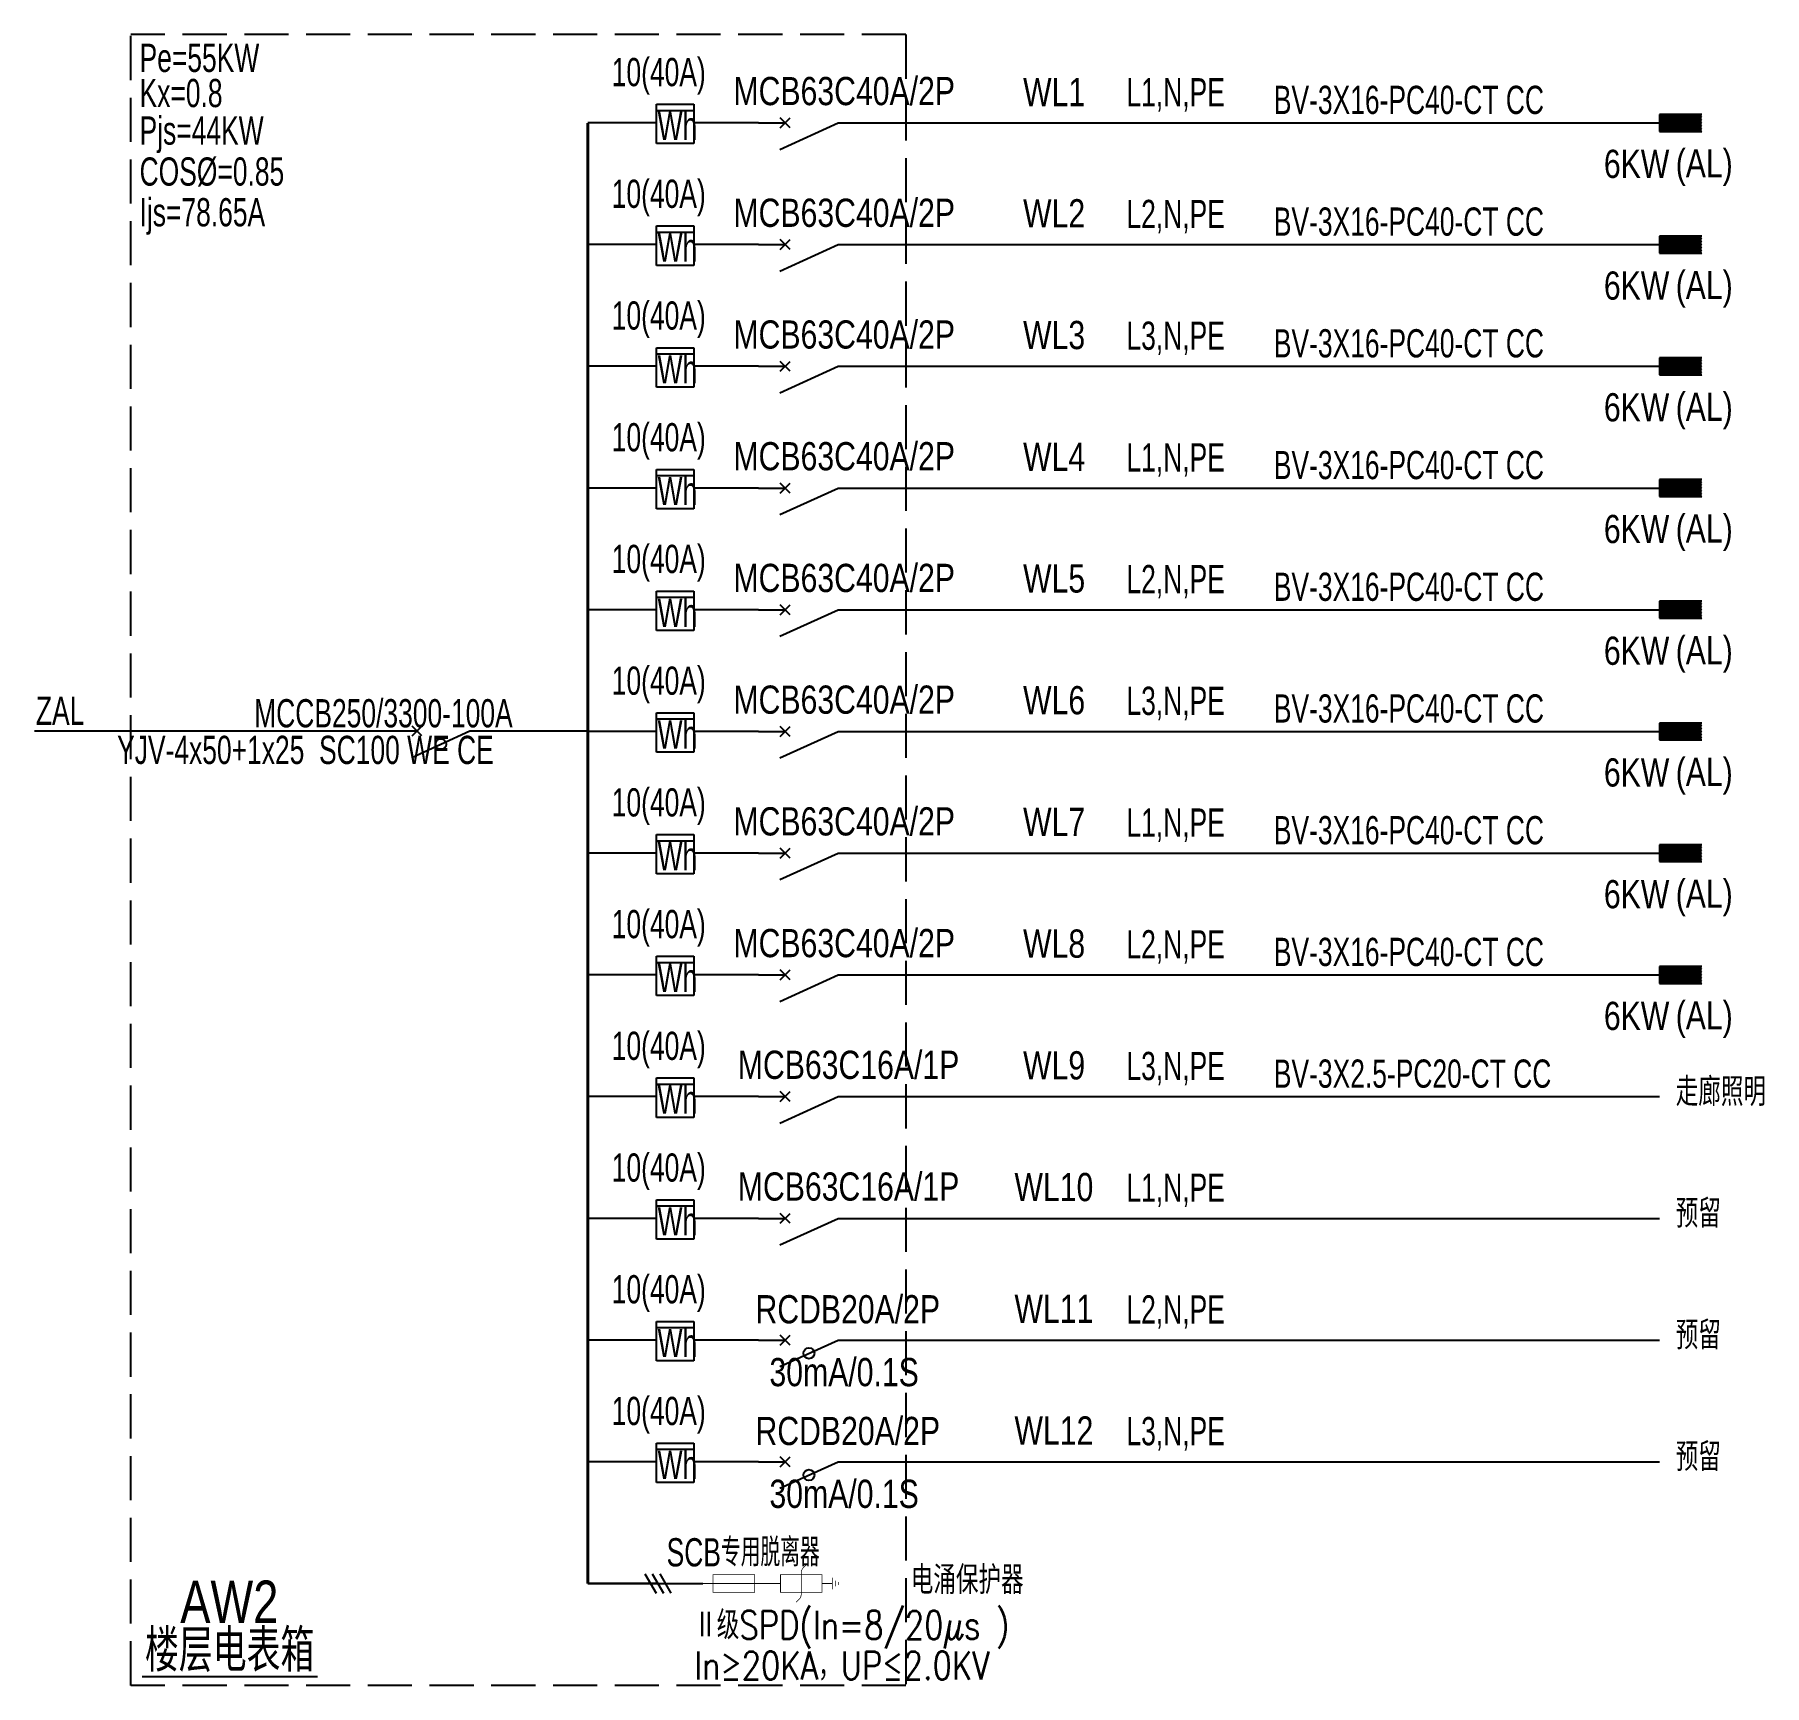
# Model space of a CAD drawing. Extents: x -9422388 to 15610651, y -1992469 to 953794.
# Drawn here: x 14867233 to 14886846, y -134011 to -115296 of the extents above; entities that cross this region are included whole.
import ezdxf

# ---------------------------------------------------------------- set-up
doc = ezdxf.new("R2010")
doc.units = 0
doc.header["$LTSCALE"] = 1000
doc.linetypes.add('DASH', pattern=[0.35, 0.25, -0.1])
for name, color, linetype in [('DX1', 2, 'Continuous'), ('ELEMENT', 3, 'Continuous'), ('漏电断路器', 1, 'Continuous'), ('电气系统图', 6, 'Continuous'), ('系统图字', 2, 'Continuous'), ('系统图线2', 3, 'Continuous'), ('虚线6', 1, 'Continuous')]:
    doc.layers.add(name, color=color, linetype=linetype)
doc.styles.add('7-1$0$HZ', font='xcsg.shx', dxfattribs={"width": 0.8, "bigfont": 'hztxt.shx'})
doc.styles.add('HZTXT', font='romans.shx', dxfattribs={"width": 0.7, "bigfont": 'hztxt.shx'})
doc.styles.get("Standard").update_dxf_attribs({"font": 'gbenor.shx', "bigfont": 'gbcbig.shx'})
doc.styles.add('ZSDZ', font='XCSG.SHX', dxfattribs={"width": 0.8, "height": 3.5, "bigfont": 'HZTXT.SHX'})

msp = doc.modelspace()

# ---------------------------------------------------------------- texts
at = {"layer": 'DX1', "style": '7-1$0$HZ', "width": 0.7}
for s, height, p in [('Pe=55KW', 320.000029, (14868423.56541, -115719.24829)), ('Kx=0.8', 320.000029, (14868423.56541, -116117.87722)), ('L1,N,PE', 320.000048, (14879612.84454, -116109.20008)), ('Pjs=44KW', 320.000029, (14868423.56541, -116543.10016)), ('Ijs=78.65A', 320.000029, (14868423.56541, -117469.3336)), ('L2,N,PE', 320.000048, (14879612.8441, -117489.13642)), ('L3,N,PE', 320.000048, (14879612.84412, -118869.07275)), ('L1,N,PE', 320.000048, (14879612.84368, -120249.00908)), ('L2,N,PE', 320.000048, (14879612.8437, -121628.94542)), ('L3,N,PE', 320.000048, (14879612.84203, -123008.88175)), ('ZAL', 320.000029, (14867248.16937, -123121.16315)), ('MCCB250/3300-100A', 320.0000285, (14869723.06257, -123149.56463)), ('YJV-4x50+1x25  SC100 WE CE', 320.0000285, (14868168.88829, -123564.91194)), ('L1,N,PE', 320.000048, (14879612.8437, -124388.81808)), ('L2,N,PE', 320.000048, (14879612.8437, -125768.75442)), ('L3,N,PE', 320.000048, (14879612.8437, -127148.69075)), ('L1,N,PE', 320.000048, (14879612.8437, -128528.62708)), ('L2,N,PE', 320.000048, (14879612.8437, -129908.56342)), ('L3,N,PE', 320.000048, (14879612.84356, -131288.49975))]:
    msp.add_text(s, height=height, dxfattribs=at).set_placement(p)
for s, p in [('BV-3X16-PC40-CT CC', (14881284.05883, -116195.56117)), ('COS%%C=0.85', (14868423.56541, -117007.82232)), ('BV-3X16-PC40-CT CC', (14881284.05883, -117575.4975)), ('BV-3X16-PC40-CT CC', (14881284.05883, -118955.43383)), ('BV-3X16-PC40-CT CC', (14881284.05883, -120335.37017)), ('BV-3X16-PC40-CT CC', (14881284.05883, -121715.3065)), ('BV-3X16-PC40-CT CC', (14881284.05883, -123095.24283)), ('BV-3X16-PC40-CT CC', (14881284.05883, -124475.17917)), ('BV-3X16-PC40-CT CC', (14881284.05883, -125855.1155)), ('BV-3X2.5-PC20-CT CC', (14881284.05883, -127235.05183))]:
    msp.add_text(s, height=320.0000285, rotation=359.99997268, dxfattribs=at).set_placement(p)
at = {"layer": '电气系统图', "color": 3, "style": '7-1$0$HZ', "width": 0.7}
for s, p in [('10(40A)', (14873777.11759, -115880.36332)), ('Wh', (14874296.85818, -116490.17045)), ('10(40A)', (14873777.11715, -117260.29965)), ('Wh', (14874296.85774, -117870.10679)), ('10(40A)', (14873777.11717, -118640.23598)), ('Wh', (14874296.85776, -119250.04312)), ('10(40A)', (14873777.11673, -120020.17232)), ('Wh', (14874296.85732, -120629.97945)), ('10(40A)', (14873777.11675, -121400.10865)), ('Wh', (14874296.85734, -122009.91579)), ('10(40A)', (14873777.11508, -122780.04498)), ('Wh', (14874296.85567, -123389.85212)), ('10(40A)', (14873777.11675, -124159.98132)), ('Wh', (14874296.85734, -124769.78845)), ('10(40A)', (14873777.11675, -125539.91765)), ('Wh', (14874296.85734, -126149.72478)), ('10(40A)', (14873777.11675, -126919.85398)), ('Wh', (14874296.85734, -127529.66112)), ('10(40A)', (14873777.11669, -128299.79029)), ('Wh', (14874296.85728, -128909.59743)), ('10(40A)', (14873777.11662, -129679.72662)), ('Wh', (14874296.85721, -130289.53376)), ('10(40A)', (14873777.11656, -131059.66296)), ('Wh', (14874296.85715, -131669.47009)), ('SCB专用脱离器', (14874399.13253, -132661.7538))]:
    msp.add_text(s, height=320.000029, rotation=359.99997268, dxfattribs=at).set_placement(p)
at = {"layer": '电气系统图', "color": 2, "style": 'ZSDZ', "width": 0.8}
for s, p in [('MCB63C40A/2P', (14875156.98781, -116095.62321, -45746.01141)), ('WL1', (14878440.71121, -116107.1198, -45746.01141)), ('6KW', (14885025.89404, -116920.8515)), ('(AL)', (14885840.26435, -116914.94418)), ('MCB63C40A/2P', (14875156.98781, -117475.55954, -45746.01141)), ('WL2', (14878440.71121, -117481.54938, -45746.01141)), ('6KW', (14885025.89404, -118300.78783)), ('(AL)', (14885840.26435, -118294.88051)), ('MCB63C40A/2P', (14875156.98781, -118855.49587, -45746.01141)), ('WL3', (14878440.71178, -118861.48571, -45746.01141)), ('6KW', (14885025.89404, -119680.72417)), ('(AL)', (14885840.26435, -119674.81685)), ('MCB63C40A/2P', (14875156.98781, -120235.43221, -45746.01141)), ('WL4', (14878440.71134, -120241.42205, -45746.01141)), ('6KW', (14885025.89404, -121060.6605)), ('(AL)', (14885840.26435, -121054.75318)), ('MCB63C40A/2P', (14875156.98781, -121615.36854, -45746.01141)), ('WL5', (14878440.71136, -121621.35838, -45746.01141)), ('6KW', (14885025.89404, -122440.59683)), ('(AL)', (14885840.26435, -122434.68951)), ('MCB63C40A/2P', (14875156.98781, -122995.30487, -45746.01141)), ('WL6', (14878440.71093, -123001.29471, -45746.01141)), ('6KW', (14885025.89404, -123820.53317)), ('(AL)', (14885840.26435, -123814.62585)), ('MCB63C40A/2P', (14875156.98781, -124375.24121, -45746.01141)), ('WL7', (14878440.71094, -124381.23105, -45746.01141)), ('6KW', (14885025.89404, -125200.4695)), ('(AL)', (14885840.26435, -125194.56218)), ('MCB63C40A/2P', (14875156.98781, -125755.17754, -45746.01141)), ('WL8', (14878440.71051, -125761.16738, -45746.01141)), ('6KW', (14885025.89404, -126580.40583)), ('(AL)', (14885840.26435, -126574.49851)), ('MCB63C16A/1P', (14875206.48781, -127135.11387, -45746.01141)), ('WL9', (14878440.71053, -127141.10371, -45746.01141)), ('走廊照明', (14885840.26435, -127441.49851)), ('MCB63C16A/1P', (14875206.48781, -128515.05021, -45746.01141)), ('WL10', (14878343.21009, -128521.04005, -45746.01141)), ('预留', (14885840.26435, -128821.43485)), ('RCDB20A/2P', (14875406.98851, -129906.48288, -45746.01141)), ('WL11', (14878343.21011, -129900.97638, -45746.01141)), ('预留', (14885840.26435, -130201.37118)), ('30mA/0.1S', (14875564.91296, -130618.88288, -45746.01141)), ('RCDB20A/2P', (14875406.98851, -131286.41921, -45746.01141)), ('WL12', (14878343.20997, -131280.91271, -45746.01141)), ('预留', (14885840.26435, -131581.30751)), ('30mA/0.1S', (14875564.91296, -131998.81921, -45746.01141))]:
    msp.add_text(s, height=320, dxfattribs=at).set_placement(p)
at = {"layer": '电气系统图', "color": 4, "style": 'ZSDZ', "width": 0.8}
for s, p in [('AW2', (14868884.7368, -133302.3053)), ('楼层电表箱', (14868484.66066, -133855.51499))]:
    msp.add_text(s, height=480, dxfattribs=at).set_placement(p)
at = {"layer": '电气系统图', "color": 3, "width": 0.8, "flags": 9}
for p in [(14885895.90194, -116392.50966), (14885895.90194, -117772.446), (14885895.90194, -119152.38233), (14885895.90194, -120532.31866), (14885895.90194, -121912.255), (14885895.90194, -123292.19133), (14885895.90194, -124672.12766), (14885895.90194, -126052.064)]:
    msp.add_attdef('A', p, '照明配电箱', height=0.0096, rotation=359.99997268, dxfattribs=at)
at = {"layer": '系统图字', "style": 'HZTXT', "width": 0.8}
for s, p in [('电涌保护器', (14877166.94212, -132975.79116)), ('Ⅱ级SPD(In=8/20μs )', (14874711.48123, -133487.19588)), ('In≥20KA，UP≤2.0KV', (14874711.48123, -133945.84465))]:
    msp.add_text(s, height=320, dxfattribs=at).set_placement(p)

# ---------------------------------------------------------------- blocks, each defined once
blk = doc.blocks.new('M_M7')
for p, q in [((-0.25, -0.2), (0, -0.75)), ((-0.047, -0.297), (0.047, -0.203)), ((-0.047, -0.203), (0.047, -0.297))]:
    blk.add_line(p, q)
for points in [[(0, 0), (0, -0.25)], [(0, -0.75), (0, -1)]]:
    blk.add_lwpolyline(points)
at = {"width": 0.8, "flags": 9}
blk.add_attdef('S', (0.25, -0.5), '', height=0.2, dxfattribs=at)
blk = doc.blocks.new('_LINKPT1')
blk.add_line((0, 0), (0, 0))
blk = doc.blocks.new('*X107')
at = {"color": 0}
for p, q in [((-250, 33), (-83, 200)), ((-250, 68), (-118, 200)), ((-250, 104), (-154, 200)), ((-250, 139), (-189, 200)), ((-250, 174), (-224, 200)), ((-247, 0), (-47, 200)), ((-212, 0), (-12, 200)), ((-177, 0), (23, 200)), ((-141, 0), (59, 200)), ((-106, 0), (94, 200)), ((-71, 0), (129, 200)), ((-35, 0), (165, 200)), ((0, 0), (200, 200)), ((35, 0), (235, 200)), ((71, 0), (250, 179)), ((106, 0), (250, 144)), ((141, 0), (250, 109)), ((177, 0), (250, 73)), ((212, 0), (250, 38)), ((247, 0), (250, 3))]:
    blk.add_line(p, q, dxfattribs=at)

# ---------------------------------------------------------------- linework, layer by layer
at = {"color": 4, "ltscale": 1.5, "const_width": 8}
for points in [[(14874926.38043, -132956.54261), (14874926.38043, -132754.94261), (14875396.78043, -132754.94261), (14875396.78043, -132956.54261)], [(14875690.39187, -132956.54261), (14875690.39187, -132754.94261), (14876160.79187, -132754.94261), (14876160.79187, -132956.54261)]]:
    msp.add_lwpolyline(points, close=True, dxfattribs=at)
msp.add_lwpolyline([(14875867.66069, -133068.4287), (14875902.16041, -133033.92898, 0.1989123673), (14875925.59187, -132977.36043), (14875925.59187, -132734.03823, -0.1984321636), (14875948.91889, -132677.57431), (14875983.52306, -132642.84203)], format="xyb", dxfattribs=at)
for points in [[(14874810.46483, -132855.74261), (14875269.02431, -132855.74261)], [(14875690.39187, -132855.74261), (14875269.02431, -132855.74261)], [(14876162.9261, -132855.63537), (14876279.55981, -132855.63537)], [(14876279.59228, -132922.94261), (14876279.59228, -132788.54261)], [(14876313.19228, -132889.39624), (14876313.19228, -132822.08899)], [(14876346.75863, -132872.37694), (14876346.75863, -132838.72331)]]:
    msp.add_lwpolyline(points, dxfattribs=at)
at = {"layer": 'DX1', "color": 3}
for p, q in [((14867233.2923, -123190.68458), (14871311.30255, -123190.68457)), ((14872468.75633, -123190.68436), (14873505.53586, -123190.68458))]:
    msp.add_line(p, q, dxfattribs=at)
at = {"layer": 'ELEMENT'}
for centre in [(14871838.75636, -123340.68447), (14876012.72366, -130245.87289), (14876012.72366, -131625.80923)]:
    msp.add_circle(centre, 61.77447, dxfattribs=at)
at = {"layer": '漏电断路器'}
for p, q in [((14874152.97957, -132745.68794), (14874280.06328, -132965.80338)), ((14874236.97957, -132745.68794), (14874364.06328, -132965.80338)), ((14874320.97957, -132745.68794), (14874448.06328, -132965.80338))]:
    msp.add_line(p, q, dxfattribs=at)
at = {"layer": '电气系统图', "color": 3}
for p, q in [((14874284.71817, -116531.69879), (14874284.71817, -116085.10912)), ((14874284.71817, -116085.10912), (14874708.89464, -116085.10912)), ((14874708.89464, -116085.10912), (14874708.89464, -116531.69879)), ((14874284.71817, -116296.50966), (14873505.53665, -116296.50966)), ((14874284.71817, -116154.57342), (14874708.89464, -116154.57342)), ((14875442.72461, -116296.50966), (14874708.89464, -116296.50966)), ((14876342.72425, -116296.50966), (14885655.90277, -116296.50966)), ((14886135.90193, -116200.50966), (14885655.90193, -116200.50966)), ((14885655.90193, -116200.50966), (14885655.90193, -116392.50966)), ((14885655.90193, -116392.50966), (14886135.90193, -116392.50966)), ((14874708.89464, -116531.69879), (14874284.71817, -116531.69879)), ((14874284.71773, -117911.63512), (14874284.71773, -117465.04545)), ((14874284.71773, -117465.04545), (14874708.89421, -117465.04545)), ((14874708.89421, -117465.04545), (14874708.89421, -117911.63512)), ((14874284.71773, -117534.50975), (14874708.89421, -117534.50975)), ((14886135.90193, -117580.446), (14885655.90193, -117580.446)), ((14885655.90193, -117580.446), (14885655.90193, -117772.446)), ((14874284.71773, -117676.446), (14873505.53621, -117676.446)), ((14875442.72417, -117676.446), (14874708.89421, -117676.446)), ((14876342.72382, -117676.446), (14885655.90234, -117676.446)), ((14885655.90193, -117772.446), (14886135.90193, -117772.446)), ((14874708.89421, -117911.63512), (14874284.71773, -117911.63512)), ((14874284.71775, -119291.57145), (14874284.71775, -118844.98179)), ((14874284.71775, -118844.98179), (14874708.89422, -118844.98179)), ((14874708.89422, -118844.98179), (14874708.89422, -119291.57145)), ((14874284.71775, -118914.44608), (14874708.89422, -118914.44608)), ((14886135.90193, -118960.38233), (14885655.90193, -118960.38233)), ((14885655.90193, -118960.38233), (14885655.90193, -119152.38233)), ((14874284.71775, -119056.38233), (14873505.53623, -119056.38233)), ((14875442.72419, -119056.38233), (14874708.89422, -119056.38233)), ((14876342.72383, -119056.38233), (14885655.90235, -119056.38233)), ((14885655.90193, -119152.38233), (14886135.90193, -119152.38233)), ((14874708.89422, -119291.57145), (14874284.71775, -119291.57145)), ((14874284.71731, -120671.50779), (14874284.71731, -120224.91812)), ((14874284.71731, -120224.91812), (14874708.89379, -120224.91812)), ((14874284.71731, -120294.38242), (14874708.89379, -120294.38242)), ((14874708.89379, -120224.91812), (14874708.89379, -120671.50778)), ((14886135.90193, -120340.31866), (14885655.90193, -120340.31866)), ((14885655.90193, -120340.31866), (14885655.90193, -120532.31866)), ((14874284.71731, -120436.31866), (14873505.5358, -120436.31866)), ((14875442.72375, -120436.31866), (14874708.89379, -120436.31866)), ((14876342.7234, -120436.31866), (14885655.90192, -120436.31866)), ((14885655.90193, -120532.31866), (14886135.90193, -120532.31866)), ((14874708.89379, -120671.50778), (14874284.71731, -120671.50779)), ((14874284.71733, -122051.44412), (14874284.71733, -121604.85445)), ((14874284.71733, -121604.85445), (14874708.89381, -121604.85445)), ((14874284.71733, -121674.31875), (14874708.89381, -121674.31875)), ((14874708.89381, -121604.85445), (14874708.89381, -122051.44412)), ((14886135.90193, -121720.255), (14885655.90193, -121720.255)), ((14885655.90193, -121720.255), (14885655.90193, -121912.255)), ((14874284.71733, -121816.255), (14873505.53581, -121816.255)), ((14875442.72377, -121816.255), (14874708.89381, -121816.255)), ((14876342.72342, -121816.255), (14885655.90193, -121816.255)), ((14885655.90193, -121912.255), (14886135.90193, -121912.255)), ((14874708.89381, -122051.44412), (14874284.71733, -122051.44412)), ((14874284.71566, -123431.38045), (14874284.71566, -122984.79078)), ((14874284.71566, -122984.79078), (14874708.89213, -122984.79078)), ((14874284.71566, -123054.25508), (14874708.89213, -123054.25508)), ((14874708.89213, -122984.79078), (14874708.89213, -123431.38045)), ((14886135.90193, -123100.19133), (14885655.90193, -123100.19133)), ((14885655.90193, -123100.19133), (14885655.90193, -123292.19133)), ((14874284.71566, -123196.19133), (14873505.53414, -123196.19133)), ((14875442.7221, -123196.19133), (14874708.89213, -123196.19133)), ((14876342.72174, -123196.19133), (14885655.90026, -123196.19133)), ((14885655.90193, -123292.19133), (14886135.90193, -123292.19133)), ((14874708.89213, -123431.38045), (14874284.71566, -123431.38045)), ((14874284.71733, -124811.31678), (14874284.71733, -124364.72712)), ((14874284.71733, -124364.72712), (14874708.89381, -124364.72712)), ((14874284.71733, -124434.19142), (14874708.89381, -124434.19142)), ((14874708.89381, -124364.72712), (14874708.89381, -124811.31678)), ((14886135.90193, -124480.12766), (14885655.90193, -124480.12766)), ((14885655.90193, -124480.12766), (14885655.90193, -124672.12766)), ((14874284.71733, -124576.12766), (14873505.53581, -124576.12766)), ((14875442.72377, -124576.12766), (14874708.89381, -124576.12766)), ((14876342.72342, -124576.12766), (14885655.90193, -124576.12766)), ((14885655.90193, -124672.12766), (14886135.90193, -124672.12766)), ((14874708.89381, -124811.31678), (14874284.71733, -124811.31678)), ((14874284.71733, -126191.25312), (14874284.71733, -125744.66345)), ((14874284.71733, -125744.66345), (14874708.89381, -125744.66345)), ((14874284.71733, -125814.12775), (14874708.89381, -125814.12775)), ((14874708.89381, -125744.66345), (14874708.89381, -126191.25312)), ((14885655.90193, -125860.064), (14885655.90193, -126052.064)), ((14886135.90193, -125860.064), (14885655.90193, -125860.064)), ((14874284.71733, -125956.064), (14873505.53581, -125956.064)), ((14875442.72377, -125956.06399), (14874708.89381, -125956.064)), ((14876342.72342, -125956.064), (14885655.90193, -125956.064)), ((14885655.90193, -126052.064), (14886135.90193, -126052.064)), ((14874708.89381, -126191.25312), (14874284.71733, -126191.25312)), ((14874284.71733, -127571.18945), (14874284.71733, -127124.59978)), ((14874284.71733, -127124.59978), (14874708.89381, -127124.59978)), ((14874284.71733, -127194.06408), (14874708.89381, -127194.06408)), ((14874708.89381, -127124.59978), (14874708.89381, -127571.18945)), ((14874284.71733, -127336.00033), (14873505.53581, -127336.00033)), ((14875442.72377, -127336.00033), (14874708.89381, -127336.00033)), ((14876342.72342, -127336.00033), (14885655.90193, -127336.00033)), ((14874708.89381, -127571.18945), (14874284.71733, -127571.18945)), ((14874284.71727, -128951.12576), (14874284.71727, -128504.53609)), ((14874284.71727, -128504.53609), (14874708.89374, -128504.53609)), ((14874284.71727, -128574.00039), (14874708.89374, -128574.00039)), ((14874708.89374, -128504.53609), (14874708.89374, -128951.12576)), ((14874284.71716, -128715.93663), (14873505.53564, -128715.93663)), ((14875442.72377, -128715.93666), (14874708.89374, -128715.93657)), ((14876342.72342, -128715.93666), (14885655.90193, -128715.93666)), ((14874708.89374, -128951.12576), (14874284.71727, -128951.12576)), ((14874284.7172, -130331.06209), (14874284.7172, -129884.47242)), ((14874284.7172, -129884.47242), (14874708.89368, -129884.47242)), ((14874284.7172, -129953.93672), (14874708.89368, -129953.93672)), ((14874708.89368, -129884.47242), (14874708.89368, -130331.06209)), ((14874284.71699, -130095.87297), (14873505.53547, -130095.87297)), ((14875442.72377, -130095.87299), (14874708.89368, -130095.8729)), ((14876342.72342, -130095.873), (14885655.90193, -130095.873)), ((14874708.89368, -130331.06209), (14874284.7172, -130331.06209)), ((14874284.71714, -131710.99842), (14874284.71714, -131264.40876)), ((14874284.71714, -131264.40876), (14874708.89361, -131264.40876)), ((14874284.71714, -131333.87306), (14874708.89361, -131333.87306)), ((14874708.89361, -131264.40876), (14874708.89361, -131710.99842)), ((14874284.71733, -131475.80933), (14873505.53581, -131475.80933)), ((14875442.72363, -131475.80933), (14874708.89361, -131475.80933)), ((14876342.72328, -131475.80933), (14885655.9018, -131475.80933)), ((14874708.89361, -131710.99842), (14874284.71714, -131710.99842)), ((14874284.7165, -132855.74566), (14873505.53498, -132855.74566))]:
    msp.add_line(p, q, dxfattribs=at)
at = {"layer": '电气系统图', "color": 4}
msp.add_line((14868453.78968, -133909.46776), (14870442.44611, -133909.46776), dxfattribs=at)
at = {"layer": '电气系统图', "color": 3}
for points, const_width in [([(14873505.53498, -132855.74566), (14873505.53665, -116296.50966)], 32), ([(14885655.90193, -116296.50966), (14886135.90193, -116296.50966)], 192), ([(14885655.90193, -117676.446), (14886135.90193, -117676.446)], 192), ([(14885655.90193, -119056.38233), (14886135.90193, -119056.38233)], 192), ([(14885655.90193, -120436.31866), (14886135.90193, -120436.31866)], 192), ([(14885655.90193, -121816.255), (14886135.90193, -121816.255)], 192), ([(14885655.90193, -123196.19133), (14886135.90193, -123196.19133)], 192), ([(14885655.90193, -124576.12766), (14886135.90193, -124576.12766)], 192), ([(14885655.90193, -125956.064), (14886135.90193, -125956.064)], 192)]:
    msp.add_lwpolyline(points, dxfattribs=dict(at, const_width=const_width))
at = {"layer": '系统图线2'}
msp.add_line((14873505.53498, -132855.74566), (14874810.46883, -132855.74566), dxfattribs=at)
at = {"layer": '虚线6', "linetype": 'DASH', "ltscale": 2}
for p, q in [((14868324.51166, -134010.8883), (14868324.51206, -115295.60621)), ((14877111.47493, -115295.60603), (14868324.51417, -115295.60621)), ((14877111.47493, -115295.60621), (14877111.47286, -134010.8883)), ((14877111.47242, -134010.8883), (14868324.51166, -134010.8883))]:
    msp.add_line(p, q, dxfattribs=at)

# ---------------------------------------------------------------- block references
at = {"layer": 'ELEMENT', "xscale": 1200.000000000019, "yscale": 1200.000000000019, "zscale": 1200.000000000019, "rotation": 90.00001024528366}
for p in [(14875442.72461, -116296.50966), (14875442.72417, -117676.446), (14875442.72419, -119056.38233), (14875442.72375, -120436.31866), (14875442.72377, -121816.255), (14875442.7221, -123196.19133), (14875442.72377, -124576.12766), (14875442.72377, -125956.06399), (14875442.72377, -127336.00033), (14875442.72377, -128715.93666), (14875442.72377, -130095.87299), (14875442.72363, -131475.80933)]:
    msp.add_blockref('M_M7', p, dxfattribs=at)
at = {"layer": 'ELEMENT', "color": 3, "xscale": 1200.000000000019, "yscale": 1200.000000000019, "zscale": 1200.000000000019, "rotation": 90.00001024528366}
msp.add_blockref('M_M7', (14871268.75633, -123190.68457), dxfattribs=at)
at = {"layer": '电气系统图', "color": 3}
for name, p, xscale, yscale, zscale in [('*X107', (14885895.90194, -116392.50966), 0.9600000001491211, 0.9600000001491211, 0.9600000001491211), ('_LINKPT1', (14885655.90193, -116296.50966), 320, 320, 320), ('_LINKPT1', (14885895.90194, -116200.50966), 320, 320, 320), ('*X107', (14885895.90194, -117772.446), 0.9600000001491211, 0.9600000001491211, 0.9600000001491211), ('_LINKPT1', (14885895.90194, -117580.446), 320, 320, 320), ('_LINKPT1', (14885655.90193, -117676.446), 320, 320, 320), ('*X107', (14885895.90194, -119152.38233), 0.9600000001491211, 0.9600000001491211, 0.9600000001491211), ('_LINKPT1', (14885895.90194, -118960.38233), 320, 320, 320), ('_LINKPT1', (14885655.90193, -119056.38233), 320, 320, 320), ('*X107', (14885895.90194, -120532.31866), 0.9600000001491211, 0.9600000001491211, 0.9600000001491211), ('_LINKPT1', (14885895.90194, -120340.31866), 320, 320, 320), ('_LINKPT1', (14885655.90193, -120436.31866), 320, 320, 320), ('*X107', (14885895.90194, -121912.255), 0.9600000001491211, 0.9600000001491211, 0.9600000001491211), ('_LINKPT1', (14885895.90194, -121720.255), 320, 320, 320), ('_LINKPT1', (14885655.90193, -121816.255), 320, 320, 320), ('*X107', (14885895.90194, -123292.19133), 0.9600000001491211, 0.9600000001491211, 0.9600000001491211), ('_LINKPT1', (14885895.90194, -123100.19133), 320, 320, 320), ('_LINKPT1', (14885655.90193, -123196.19133), 320, 320, 320), ('*X107', (14885895.90194, -124672.12766), 0.9600000001491211, 0.9600000001491211, 0.9600000001491211), ('_LINKPT1', (14885895.90194, -124480.12766), 320, 320, 320), ('_LINKPT1', (14885655.90193, -124576.12766), 320, 320, 320), ('*X107', (14885895.90194, -126052.064), 0.9600000001491211, 0.9600000001491211, 0.9600000001491211), ('_LINKPT1', (14885895.90194, -125860.064), 320, 320, 320), ('_LINKPT1', (14885655.90193, -125956.064), 320, 320, 320)]:
    msp.add_blockref(name, p, dxfattribs=dict(at, xscale=xscale, yscale=yscale, zscale=zscale))
at = {"layer": '电气系统图', "color": 3, "xscale": 320.0000000000364, "yscale": 320.0000000000364, "zscale": 320.0000000000364, "rotation": 359.9999726792433}
for p in [(14885895.90194, -116392.50966), (14885895.90194, -117772.446), (14885895.90194, -119152.38233), (14885895.90194, -120532.31866), (14885895.90194, -121912.255), (14885895.90194, -123292.19133), (14885895.90194, -124672.12766), (14885895.90194, -126052.064)]:
    msp.add_blockref('_LINKPT1', p, dxfattribs=at)

msp.set_redraw_order([(e.dxf.handle, doc.entitydb.next_handle()) for e in msp.query("TEXT MTEXT ATTDEF DIMENSION ARC_DIMENSION")])  # texts and dimensions are drawn at this point

doc.saveas('drawing.dxf')
